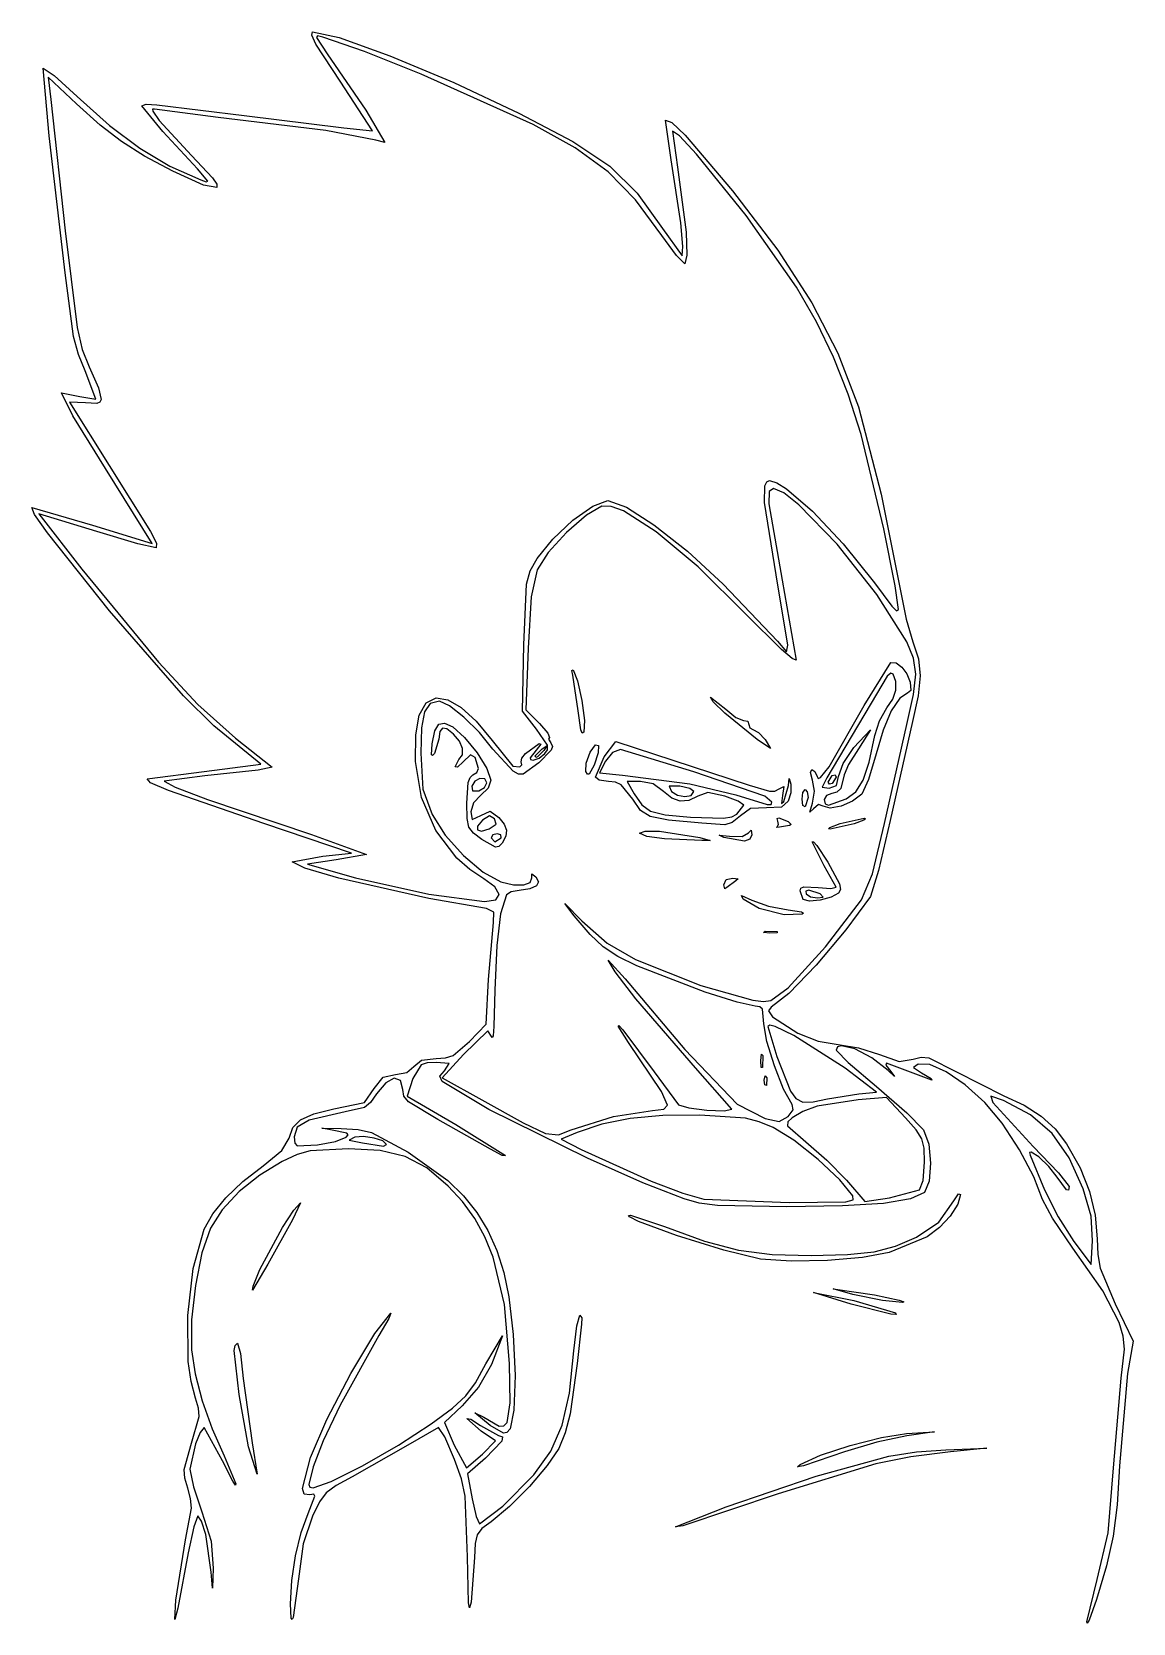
# Model space of a CAD drawing. Extents: x 3 to 76, y 7 to 112.
import ezdxf

# ---------------------------------------------------------------- set-up
doc = ezdxf.new("R2010")
doc.units = 0

msp = doc.modelspace()

# ---------------------------------------------------------------- linework, layer by layer
at = {"layer": 'Image'}
for p, q in [((21.788439, 112.183246), (21.841099, 112.40222)), ((21.841099, 112.40222), (23.589109, 112.032336)), ((22.061381, 111.592611), (21.788439, 112.183246)), ((23.669768, 109.143652), (22.061381, 111.592611)), ((22.171665, 112.137163), (22.092914, 112.038331)), ((22.092914, 112.038331), (22.808526, 110.959388)), ((22.509258, 112.060722), (22.171665, 112.137163)), ((25.273577, 111.098761), (22.509258, 112.060722)), ((23.589109, 112.032336), (26.943363, 110.816266)), ((22.808526, 110.959388), (25.352597, 107.243752)), ((29.003196, 109.610672), (25.273577, 111.098761)), ((26.943363, 110.816266), (31.147881, 109.052077)), ((4.487795, 105.543624), (4.093099, 110.014889)), ((4.093099, 110.014889), (4.803128, 109.517486)), ((6.277173, 107.653885), (4.41519, 109.405465)), ((4.41519, 109.405465), (4.577846, 107.950259)), ((4.803128, 109.517486), (6.326216, 108.137601)), ((25.798097, 105.878946), (23.669768, 109.143652)), ((36.380163, 106.294212), (29.003196, 109.610672)), ((6.326216, 108.137601), (8.458112, 106.228699)), ((31.147881, 109.052077), (35.446685, 107.037836)), ((4.577846, 107.950259), (5.525903, 99.27321)), ((7.83181, 106.25841), (6.277173, 107.653885)), ((10.588493, 107.521055), (10.876294, 107.638508)), ((11.970841, 105.833595), (10.588493, 107.521055)), ((10.876294, 107.638508), (11.575506, 107.594753)), ((11.42656, 107.297406), (11.294286, 107.298539)), ((11.294286, 107.298539), (11.306377, 107.166632)), ((11.306377, 107.166632), (11.725087, 106.551729)), ((15.610397, 106.763534), (11.42656, 107.297406)), ((11.575506, 107.594753), (17.325044, 106.892414)), ((25.352597, 107.243752), (26.607493, 105.100845)), ((35.446685, 107.037836), (38.994415, 105.164145)), ((9.246905, 105.167422), (7.83181, 106.25841)), ((8.458112, 106.228699), (10.455903, 104.723849)), ((11.725087, 106.551729), (13.870661, 104.25374)), ((22.722089, 105.888656), (15.610397, 106.763534)), ((17.325044, 106.892414), (23.894006, 106.067549)), ((23.894006, 106.067549), (25.798097, 105.878946)), ((39.152848, 104.760303), (36.380163, 106.294212)), ((45.475399, 103.95691), (45.111605, 106.583452)), ((45.111605, 106.583452), (45.525392, 106.426365)), ((45.525392, 106.426365), (46.399478, 105.594173)), ((5.524765, 96.506538), (4.487795, 105.543624)), ((10.764832, 104.211797), (9.246905, 105.167422)), ((14.252508, 103.378348), (11.970841, 105.833595)), ((26.01794, 105.252482), (22.722089, 105.888656)), ((26.607493, 105.100845), (26.01794, 105.252482)), ((38.994415, 105.164145), (41.425473, 103.53451)), ((46.028826, 105.538629), (45.561754, 105.861735)), ((45.561754, 105.861735), (45.88396, 103.481094)), ((47.144367, 104.332612), (46.028826, 105.538629)), ((46.399478, 105.594173), (49.510065, 101.924056)), ((10.455903, 104.723849), (12.427209, 103.550434)), ((12.627965, 103.222408), (10.764832, 104.211797)), ((13.870661, 104.25374), (15.25304, 102.778344)), ((41.316443, 103.181058), (39.152848, 104.760303)), ((46.121232, 99.809214), (45.475399, 103.95691)), ((50.422749, 100.299507), (47.144367, 104.332612)), ((12.427209, 103.550434), (14.479647, 102.635835)), ((14.660307, 102.286426), (12.627965, 103.222408)), ((14.928722, 102.559787), (14.252508, 103.378348)), ((43.132847, 101.330804), (41.316443, 103.181058)), ((41.425473, 103.53451), (43.231101, 101.753462)), ((45.88396, 103.481094), (46.465192, 99.185807)), ((14.479647, 102.635835), (14.835843, 102.515413)), ((15.525793, 102.130488), (14.660307, 102.286426)), ((14.835843, 102.515413), (14.928722, 102.559787)), ((15.25304, 102.778344), (15.529908, 102.352458)), ((15.529908, 102.352458), (15.525793, 102.130488)), ((49.510065, 101.924056), (52.497925, 98.003089)), ((44.863958, 98.983866), (43.132847, 101.330804)), ((43.231101, 101.753462), (44.90254, 99.425534)), ((46.256532, 98.250488), (46.121232, 99.809214)), ((53.741225, 95.555782), (50.422749, 100.299507)), ((5.525903, 99.27321), (6.315595, 92.901091)), ((45.825055, 97.65505), (44.863958, 98.983866)), ((44.90254, 99.425534), (46.198573, 97.631522)), ((46.465192, 99.185807), (46.519702, 97.684315)), ((46.378884, 97.102356), (45.825055, 97.65505)), ((46.198573, 97.631522), (46.256532, 98.250488)), ((46.519702, 97.684315), (46.378884, 97.102356)), ((52.497925, 98.003089), (54.751161, 94.543579)), ((6.090163, 92.32001), (5.524765, 96.506538)), ((55.050175, 93.277415), (53.741225, 95.555782)), ((54.751161, 94.543579), (56.463693, 91.213526)), ((6.315595, 92.901091), (6.660623, 91.453741)), ((56.172119, 90.955357), (55.050175, 93.277415)), ((6.410989, 91.130498), (6.090163, 92.32001)), ((6.660623, 91.453741), (7.124397, 90.313828)), ((6.859044, 90.050891), (6.410989, 91.130498)), ((7.124397, 90.313828), (7.737163, 88.920183)), ((57.141947, 88.510091), (56.172119, 90.955357)), ((56.463693, 91.213526), (57.829443, 87.680931)), ((7.562931, 88.172947), (6.859044, 90.050891)), ((6.048382, 87.0928), (5.301056, 88.590835)), ((5.301056, 88.590835), (6.497705, 88.366026)), ((6.497705, 88.366026), (7.562931, 88.172947)), ((7.737163, 88.920183), (7.911469, 88.166179)), ((7.911469, 88.166179), (7.82908, 87.979547)), ((57.994548, 85.8621), (57.141947, 88.510091)), ((6.879158, 87.943554), (5.820826, 87.983773)), ((5.820826, 87.983773), (8.428849, 83.813463)), ((8.197016, 83.613912), (6.048382, 87.0928)), ((7.63093, 87.893431), (6.879158, 87.943554)), ((7.82908, 87.979547), (7.63093, 87.893431)), ((57.829443, 87.680931), (59.328373, 81.925655)), ((59.48763, 79.639878), (57.994548, 85.8621)), ((11.275161, 78.656026), (8.197016, 83.613912)), ((8.428849, 83.813463), (11.168959, 79.461953)), ((51.632788, 81.358458), (51.659802, 82.463021)), ((51.659802, 82.463021), (51.772651, 82.728442)), ((51.772651, 82.728442), (51.950861, 82.814874)), ((51.941381, 82.0973), (51.919932, 81.279297)), ((52.217908, 82.285708), (51.941381, 82.0973)), ((51.950861, 82.814874), (52.43307, 82.672682)), ((52.903664, 82.00273), (52.217908, 82.285708)), ((52.43307, 82.672682), (53.089389, 82.267117)), ((53.894066, 81.225218), (52.903664, 82.00273)), ((53.089389, 82.267117), (54.795009, 80.79195)), ((59.328373, 81.925655), (60.600776, 75.538841)), ((3.521396, 80.574977), (3.336646, 81.036249)), ((3.336646, 81.036249), (7.342095, 79.882329)), ((38.991075, 80.197143), (40.306531, 81.125785)), ((40.904262, 81.1253), (39.885928, 80.536101)), ((40.306531, 81.125785), (41.305804, 81.491959)), ((41.512365, 81.106622), (40.904262, 81.1253)), ((41.305804, 81.491959), (42.525116, 81.069235)), ((42.325165, 80.809327), (41.512365, 81.106622)), ((44.489289, 79.435587), (42.325165, 80.809327)), ((42.525116, 81.069235), (44.343658, 79.905655)), ((52.391749, 76.597173), (51.632788, 81.358458)), ((51.919932, 81.279297), (52.784309, 76.23782)), ((56.415998, 78.615109), (53.894066, 81.225218)), ((54.795009, 80.79195), (56.809024, 78.641528)), ((4.378926, 79.360824), (3.521396, 80.574977)), ((7.617205, 79.451884), (3.8051, 80.620666)), ((3.8051, 80.620666), (6.631014, 76.973018)), ((7.342095, 79.882329), (11.275161, 78.656026)), ((37.669792, 78.960858), (38.991075, 80.197143)), ((39.885928, 80.536101), (38.585046, 79.393356)), ((44.343658, 79.905655), (46.544801, 78.158102)), ((8.456071, 74.215926), (4.378926, 79.360824)), ((10.317537, 78.632986), (7.617205, 79.451884)), ((11.168959, 79.461953), (11.552765, 78.678296)), ((36.65304, 77.671751), (37.669792, 78.960858)), ((38.585046, 79.393356), (37.3792, 78.068721)), ((47.245494, 77.117485), (44.489289, 79.435587)), ((60.249454, 75.87974), (59.48763, 79.639878)), ((11.530591, 78.382291), (10.317537, 78.632986)), ((11.552765, 78.678296), (11.530591, 78.382291)), ((36.190466, 76.852905), (36.65304, 77.671751)), ((37.3792, 78.068721), (36.645976, 76.933855)), ((46.544801, 78.158102), (48.911919, 75.983463)), ((59.038091, 75.312423), (56.415998, 78.615109)), ((56.809024, 78.641528), (58.872739, 76.068007)), ((6.631014, 76.973018), (11.691869, 70.841612)), ((35.941997, 75.979656), (36.190466, 76.852905)), ((36.645976, 76.933855), (36.259606, 75.145229)), ((50.44264, 73.968425), (47.245494, 77.117485)), ((53.177233, 71.966971), (52.391749, 76.597173)), ((35.760424, 71.988109), (35.941997, 75.979656)), ((48.911919, 75.983463), (52.481959, 72.231554)), ((52.784309, 76.23782), (53.710349, 70.965876)), ((58.872739, 76.068007), (60.017162, 74.530367)), ((60.451015, 74.32209), (60.249454, 75.87974)), ((36.259606, 75.145229), (36.047246, 71.754659)), ((61.014734, 72.174203), (59.038091, 75.312423)), ((60.017162, 74.530367), (60.318212, 74.232773)), ((60.600776, 75.538841), (60.97054, 73.679794)), ((13.330133, 68.618884), (8.456071, 74.215926)), ((52.750459, 71.674647), (50.44264, 73.968425)), ((60.318212, 74.232773), (60.451015, 74.32209)), ((60.97054, 73.679794), (61.414916, 72.182506)), ((35.66985, 67.601351), (35.760424, 71.988109)), ((36.047246, 71.754659), (35.906379, 67.705894)), ((52.481959, 72.231554), (53.079964, 71.524433)), ((53.452506, 71.072875), (52.750459, 71.674647)), ((53.079964, 71.524433), (53.177233, 71.966971)), ((61.460273, 71.111697), (61.014734, 72.174203)), ((61.414916, 72.182506), (61.769843, 71.059661)), ((11.691869, 70.841612), (14.278548, 68.05722)), ((38.92607, 70.302413), (39.013025, 70.328244)), ((39.002971, 69.982598), (38.92607, 70.302413)), ((39.013025, 70.328244), (39.312054, 69.607795)), ((53.710349, 70.965876), (53.452506, 71.072875)), ((58.197391, 67.979507), (59.94874, 70.827341)), ((59.94874, 70.827341), (60.30656, 70.793655)), ((60.30656, 70.793655), (60.682242, 70.519538)), ((60.682242, 70.519538), (61.010056, 70.072382)), ((61.607232, 70.058674), (61.460273, 71.111697)), ((61.769843, 71.059661), (61.8833, 69.934855)), ((39.350332, 67.640684), (39.002971, 69.982598)), ((39.312054, 69.607795), (39.595954, 68.312516)), ((59.721983, 69.918741), (59.000959, 68.737704)), ((59.950072, 70.115239), (59.721983, 69.918741)), ((60.099481, 70.060619), (59.950072, 70.115239)), ((60.291367, 69.558024), (60.099481, 70.060619)), ((60.285161, 68.995313), (60.291367, 69.558024)), ((61.010056, 70.072382), (61.224271, 69.519578)), ((61.224271, 69.519578), (61.271007, 68.967848)), ((61.454913, 68.70068), (61.607232, 70.058674)), ((61.8833, 69.934855), (61.754076, 68.620975)), ((15.343231, 66.639673), (13.330133, 68.618884)), ((29.321856, 68.14959), (29.980119, 68.480373)), ((30.200771, 68.262809), (29.600524, 68.10657)), ((29.980119, 68.480373), (30.75993, 68.363075)), ((30.867347, 67.970923), (30.200771, 68.262809)), ((30.75993, 68.363075), (31.641634, 67.849928)), ((39.595954, 68.312516), (39.767309, 67.00035)), ((48.246217, 68.222324), (48.067355, 68.527392)), ((48.067355, 68.527392), (49.080329, 67.733453)), ((49.011303, 67.481001), (48.246217, 68.222324)), ((59.000959, 68.737704), (55.740846, 63.205376)), ((59.701654, 67.82009), (60.086659, 68.405122)), ((60.543615, 68.476733), (59.983042, 67.624361)), ((60.086659, 68.405122), (60.285161, 68.995313)), ((61.057568, 68.790168), (60.543615, 68.476733)), ((61.002616, 66.723259), (61.454913, 68.70068)), ((61.271007, 68.967848), (61.057568, 68.790168)), ((61.754076, 68.620975), (61.380962, 66.930906)), ((14.278548, 68.05722), (16.758875, 65.824796)), ((28.643457, 66.049472), (28.875552, 67.336969)), ((28.875552, 67.336969), (29.321856, 68.14959)), ((29.223975, 67.56117), (29.029975, 66.511583)), ((29.600524, 68.10657), (29.223975, 67.56117)), ((31.817067, 67.220788), (30.867347, 67.970923)), ((31.641634, 67.849928), (32.615162, 66.948607)), ((32.840109, 66.200687), (31.817067, 67.220788)), ((36.607923, 66.417866), (35.66985, 67.601351)), ((35.906379, 67.705894), (36.790486, 66.793728)), ((39.35034, 67.640684), (39.350332, 67.640684)), ((39.521999, 66.387028), (39.35034, 67.640684)), ((51.149479, 65.732882), (49.011303, 67.481001)), ((49.080329, 67.733453), (49.738948, 67.19222)), ((49.738948, 67.19222), (50.254308, 67.005849)), ((55.890431, 63.945173), (58.197391, 67.979507)), ((59.20766, 66.980998), (59.701654, 67.82009)), ((59.983042, 67.624361), (59.440562, 66.357388)), ((16.998679, 65.285107), (15.343231, 66.639673)), ((29.029975, 66.511583), (28.977382, 64.842785)), ((29.73407, 65.461851), (29.909084, 66.304292)), ((29.909084, 66.304292), (30.165943, 66.749324)), ((30.219532, 66.273446), (30.158411, 65.771318)), ((30.165943, 66.749324), (30.542962, 66.82864)), ((30.398055, 66.494444), (30.219532, 66.273446)), ((30.700908, 66.43666), (30.398055, 66.494444)), ((30.542962, 66.82864), (31.078456, 66.573933)), ((31.135019, 66.102444), (30.700908, 66.43666)), ((31.078456, 66.573933), (31.860726, 65.867989)), ((31.523946, 65.626404), (31.135019, 66.102444)), ((32.615162, 66.948607), (33.670444, 65.666792)), ((33.726649, 65.098902), (32.840109, 66.200687)), ((37.324861, 65.360922), (36.607923, 66.417866)), ((36.790486, 66.793728), (37.351262, 66.14951)), ((37.351262, 66.14951), (37.458, 65.881562)), ((39.621328, 66.169818), (39.521999, 66.387028)), ((39.728704, 66.229243), (39.621328, 66.169818)), ((39.767309, 67.00035), (39.728704, 66.229243)), ((50.254308, 67.005849), (50.526796, 66.955548)), ((50.526796, 66.955548), (50.601499, 66.741457)), ((50.601499, 66.741457), (50.651935, 66.505437)), ((50.651935, 66.505437), (50.866082, 66.402415)), ((50.866082, 66.402415), (51.2393, 66.20468)), ((51.2393, 66.20468), (51.672181, 65.740957)), ((57.52494, 65.210704), (58.61643, 66.371606)), ((58.61643, 66.371606), (57.83392, 65.11851)), ((58.895199, 66.013853), (59.20766, 66.980998)), ((59.440562, 66.357388), (58.980887, 64.80015)), ((59.537207, 60.193027), (61.002616, 66.723259)), ((61.380962, 66.930906), (59.913016, 60.404802)), ((16.758875, 65.824796), (19.176517, 63.917708)), ((18.42128, 64.10634), (16.998679, 65.285107)), ((28.62782, 64.294064), (28.643457, 66.049472)), ((29.68277, 64.739295), (29.73407, 65.461851)), ((30.158411, 65.771318), (29.871915, 64.82323)), ((31.721164, 65.144446), (31.523946, 65.626404)), ((31.712899, 64.722465), (31.721164, 65.144446)), ((31.860726, 65.867989), (32.68072, 64.853659)), ((33.670444, 65.666792), (35.043111, 63.980792)), ((35.053522, 63.65938), (33.726649, 65.098902)), ((35.866122, 64.815184), (36.777037, 65.487108)), ((36.512454, 64.658543), (36.975474, 65.121563)), ((36.881078, 65.44521), (36.573906, 65.042284)), ((36.777037, 65.487108), (36.881078, 65.44521)), ((36.975474, 65.121563), (37.306204, 65.352397)), ((37.306204, 65.352397), (37.07537, 65.021667)), ((37.160418, 64.808321), (37.335629, 65.071635)), ((37.335629, 65.071635), (37.324861, 65.360922)), ((37.458, 65.881562), (37.394896, 65.773284)), ((37.394896, 65.773284), (37.547325, 65.512956)), ((37.547325, 65.512956), (37.649786, 65.28987)), ((37.649786, 65.28987), (37.571406, 65.029645)), ((40.139032, 64.906137), (40.49357, 65.400989)), ((40.49357, 65.400989), (40.677653, 65.348404)), ((40.677653, 65.348404), (40.656925, 64.861787)), ((41.067106, 64.595144), (41.829302, 65.616979)), ((42.146117, 65.087813), (41.602046, 64.890505)), ((41.829302, 65.616979), (50.626954, 62.723404)), ((46.967962, 63.616414), (42.146117, 65.087813)), ((52.026976, 65.157494), (51.149479, 65.732888)), ((51.149479, 65.732888), (51.149479, 65.732882)), ((51.672181, 65.740957), (52.026976, 65.157494)), ((56.816412, 64.149068), (57.52494, 65.210704)), ((57.83392, 65.11851), (57.163989, 64.08664)), ((58.53602, 64.251436), (58.895199, 66.013853)), ((14.689571, 63.637821), (18.42128, 64.10634)), ((29.029372, 61.910429), (28.62782, 64.294064)), ((28.977382, 64.842785), (29.106885, 62.476066)), ((29.745657, 64.688001), (29.68277, 64.739295)), ((29.871915, 64.82323), (29.745657, 64.688001)), ((31.229597, 63.94772), (31.485377, 64.426355)), ((31.777146, 64.279933), (31.39407, 63.915323)), ((31.485377, 64.426355), (31.712899, 64.722465)), ((32.259382, 64.730998), (31.777146, 64.279933)), ((32.558041, 64.544516), (32.259382, 64.730998)), ((32.786567, 63.82872), (32.558041, 64.544516)), ((32.68072, 64.853659), (33.328839, 63.822914)), ((35.503992, 63.936484), (35.63006, 64.076596)), ((35.596968, 64.276985), (35.62383, 64.501174)), ((35.63006, 64.076596), (35.596968, 64.276985)), ((35.62383, 64.501174), (35.866122, 64.815184)), ((36.754963, 64.204259), (35.73017, 63.462365)), ((36.573906, 65.042284), (36.189109, 64.524232)), ((36.189109, 64.524232), (36.213092, 64.414872)), ((36.213092, 64.414872), (36.374368, 64.382257)), ((36.374368, 64.382257), (36.770465, 64.507414)), ((36.551804, 64.561435), (36.512454, 64.658543)), ((36.512454, 64.658543), (36.512454, 64.658543)), ((36.664296, 64.593171), (36.551804, 64.561435)), ((37.07537, 65.021667), (36.664296, 64.593171)), ((37.571406, 65.029645), (36.754963, 64.204259)), ((36.770465, 64.507414), (37.160418, 64.808321)), ((39.860442, 63.621949), (39.872464, 64.181114)), ((39.872464, 64.181114), (40.139032, 64.906137)), ((40.39703, 64.054545), (40.07067, 63.452883)), ((40.656925, 64.861787), (40.39703, 64.054545)), ((40.481199, 63.265855), (41.067106, 64.595144)), ((41.152316, 64.312744), (40.751513, 63.537677)), ((41.602046, 64.890505), (41.152316, 64.312744)), ((56.515043, 63.292477), (56.816412, 64.149068)), ((57.163989, 64.08664), (56.885345, 63.420361)), ((58.142362, 63.054366), (58.53602, 64.251436)), ((58.980887, 64.80015), (58.485736, 63.106894)), ((10.927436, 63.138876), (14.689571, 63.637821)), ((11.157213, 62.886742), (10.927436, 63.138876)), ((14.744802, 63.351707), (12.052218, 62.993303)), ((12.052218, 62.993303), (12.783768, 62.590364)), ((18.253352, 63.727182), (14.744802, 63.351707)), ((19.176517, 63.917708), (18.253352, 63.727182)), ((31.39407, 63.915323), (31.229597, 63.94772)), ((32.101826, 62.907879), (32.224357, 63.244824)), ((32.224357, 63.244824), (32.411417, 63.404634)), ((32.534833, 63.002099), (32.332905, 62.658123)), ((32.411417, 63.404634), (32.673984, 63.576576)), ((32.875152, 63.179535), (32.534833, 63.002099)), ((32.673984, 63.576576), (32.786567, 63.82872)), ((33.195485, 63.154014), (32.875152, 63.179535)), ((33.337458, 62.889118), (33.195485, 63.154014)), ((33.328839, 63.822914), (33.595482, 63.067724)), ((33.595482, 63.067724), (33.40801, 62.541031)), ((35.043111, 63.980792), (35.503992, 63.936484)), ((35.413136, 63.464263), (35.053522, 63.65938)), ((35.73017, 63.462365), (35.413136, 63.464263)), ((39.959716, 63.44807), (39.860442, 63.621949)), ((39.860442, 63.621949), (39.860442, 63.621949)), ((40.07067, 63.452883), (39.959716, 63.44807)), ((40.733793, 63.05758), (40.481199, 63.265855)), ((41.341094, 62.970675), (40.733793, 63.05758)), ((40.751513, 63.537677), (42.27, 63.38933)), ((41.810483, 62.927034), (41.341094, 62.970675)), ((42.27, 63.38933), (46.716214, 62.829655)), ((43.462825, 62.97116), (42.567947, 62.97116)), ((42.567947, 62.97116), (43.045924, 62.157069)), ((44.291153, 62.81019), (43.462825, 62.97116)), ((51.659831, 61.998058), (46.967962, 63.616414)), ((53.213163, 62.706566), (53.264683, 63.172685)), ((53.264683, 63.172685), (53.366119, 62.786359)), ((54.663665, 63.560965), (54.75583, 63.764898)), ((54.785596, 63.05894), (54.663665, 63.560965)), ((54.75583, 63.764898), (54.952741, 63.628886)), ((54.921408, 62.326098), (54.785596, 63.05894)), ((54.952741, 63.628886), (55.091062, 63.301878)), ((55.091062, 63.301878), (55.171284, 63.177493)), ((55.171284, 63.177493), (55.327116, 63.237018)), ((55.327116, 63.237018), (55.890431, 63.945173)), ((55.740846, 63.205376), (55.424225, 62.609241)), ((55.827013, 62.93992), (56.091596, 63.368023)), ((56.091596, 63.368023), (56.278458, 63.405789)), ((56.356179, 63.266961), (56.091596, 62.838857)), ((56.278458, 63.405789), (56.356179, 63.266961)), ((56.366982, 62.719423), (56.515043, 63.292477)), ((56.885345, 63.420361), (56.662606, 62.514184)), ((57.655478, 62.291908), (58.142362, 63.054366)), ((58.485736, 63.106894), (58.034712, 62.13181)), ((12.339363, 62.379348), (11.157213, 62.886742)), ((18.61857, 60.193729), (12.339363, 62.379348)), ((12.783768, 62.590364), (14.905764, 61.778231)), ((29.959104, 59.750553), (29.029372, 61.910429)), ((29.106885, 62.476066), (29.71669, 60.798452)), ((32.014543, 61.533786), (32.101826, 62.907879)), ((32.332905, 62.658123), (32.38697, 62.347068)), ((32.38697, 62.347068), (32.792885, 62.36129)), ((32.940584, 62.06944), (32.454758, 61.575482)), ((32.792885, 62.36129), (33.17749, 62.575084)), ((33.40801, 62.541031), (32.940584, 62.06944)), ((33.17749, 62.575084), (33.337458, 62.889118)), ((33.337458, 62.889118), (33.337458, 62.889118)), ((42.17933, 62.756827), (41.810483, 62.927034)), ((42.941895, 61.79743), (42.17933, 62.756827)), ((43.045924, 62.157069), (43.538372, 61.424268)), ((44.97911, 62.309702), (44.291153, 62.81019)), ((45.514193, 61.875154), (44.97911, 62.309702)), ((46.054222, 62.660865), (45.353285, 62.66245)), ((45.353285, 62.66245), (45.501905, 62.31737)), ((45.501905, 62.31737), (45.889009, 62.061431)), ((45.889009, 62.061431), (46.37379, 61.97425)), ((46.696387, 62.521989), (46.054222, 62.660865)), ((46.37379, 61.97425), (46.788022, 62.056711)), ((47.235339, 62.009683), (46.650188, 61.724098)), ((46.963483, 62.309691), (46.696387, 62.521989)), ((46.716214, 62.829655), (49.741604, 62.088455)), ((46.788022, 62.056711), (46.963483, 62.309697)), ((46.963483, 62.309697), (46.963483, 62.309691)), ((47.891451, 62.237623), (47.235339, 62.009683)), ((49.014001, 62.001667), (47.891451, 62.237623)), ((49.901594, 61.677422), (49.014001, 62.001667)), ((49.741604, 62.088455), (51.804905, 61.451536)), ((50.626954, 62.723404), (51.959671, 62.327144)), ((52.122851, 61.617376), (51.659831, 61.998058)), ((51.959671, 62.327144), (52.317557, 62.346419)), ((52.317557, 62.346419), (52.58907, 62.496858)), ((52.58907, 62.496858), (52.902823, 62.646475)), ((52.820159, 62.045108), (52.738842, 61.52194)), ((52.902823, 62.646475), (52.820159, 62.045108)), ((52.904511, 61.648234), (53.213163, 62.706566)), ((53.363069, 62.220904), (53.197225, 61.678209)), ((53.366119, 62.786359), (53.363069, 62.220904)), ((54.107224, 61.805791), (54.165514, 62.255101)), ((54.165514, 62.255101), (54.305661, 62.441983)), ((54.305661, 62.441983), (54.445807, 62.291128)), ((54.504098, 61.928433), (54.305661, 61.29224)), ((54.445807, 62.291128), (54.504098, 61.928433)), ((54.782685, 61.537588), (54.921408, 62.326098)), ((55.424225, 62.609241), (55.886179, 62.543919)), ((55.709558, 62.060818), (55.56243, 61.780525)), ((56.063288, 62.1774), (55.709558, 62.060818)), ((55.904734, 62.801092), (55.827013, 62.93992)), ((55.827013, 62.93992), (55.827013, 62.93992)), ((55.886179, 62.543919), (56.366982, 62.719423)), ((56.091596, 62.838857), (55.904734, 62.801092)), ((56.40356, 62.264852), (56.063288, 62.1774)), ((56.662606, 62.514184), (56.40356, 62.264852)), ((57.016618, 61.833326), (57.655478, 62.291908)), ((58.034712, 62.13181), (57.437158, 61.680063)), ((14.905764, 61.778231), (21.761952, 59.489067)), ((32.032401, 60.540342), (32.014543, 61.533786)), ((32.454758, 61.575482), (32.279126, 60.974577)), ((32.279126, 60.974577), (32.367448, 60.46183)), ((32.9222, 60.734478), (33.550997, 61.011037)), ((33.550997, 61.011037), (34.112824, 60.608285)), ((43.457534, 61.066873), (42.941895, 61.79743)), ((44.100744, 60.661683), (43.457534, 61.066873)), ((43.538372, 61.424268), (44.119948, 61.007689)), ((44.119948, 61.007689), (45.088419, 60.784418)), ((46.073846, 61.679604), (45.514193, 61.875154)), ((46.650188, 61.724098), (46.073846, 61.679604)), ((49.80775, 60.817732), (50.27077, 61.416663)), ((50.27077, 61.416652), (49.901594, 61.677422)), ((50.70731, 61.202716), (50.037072, 60.700826)), ((50.27077, 61.416663), (50.27077, 61.416652)), ((51.754541, 61.246319), (50.70731, 61.202716)), ((52.744558, 61.272454), (51.754541, 61.246319)), ((51.804905, 61.451536), (52.078035, 61.454688)), ((52.078035, 61.454688), (52.122851, 61.617376)), ((52.122851, 61.617376), (52.122851, 61.617376)), ((52.738842, 61.52194), (52.904511, 61.648234)), ((53.197225, 61.678209), (52.744558, 61.272454)), ((54.165514, 61.392506), (54.107224, 61.805791)), ((54.107224, 61.805791), (54.107224, 61.805791)), ((54.305661, 61.29224), (54.165514, 61.392506)), ((54.622939, 60.950279), (54.782685, 61.537588)), ((54.860899, 61.176006), (54.622939, 60.950279)), ((54.782685, 61.537588), (54.782685, 61.537588)), ((55.195147, 61.457953), (54.860899, 61.176006)), ((55.494361, 61.345887), (55.195147, 61.457953)), ((55.960297, 61.223158), (55.494361, 61.345887)), ((55.56243, 61.780525), (55.626566, 61.495467)), ((55.626566, 61.495467), (55.854642, 61.407953)), ((55.854642, 61.407953), (57.016618, 61.833326)), ((56.676791, 61.355864), (55.960297, 61.223158)), ((57.437158, 61.680063), (56.676791, 61.355864)), ((57.016618, 61.833326), (57.016618, 61.833326)), ((24.404865, 58.246927), (18.61857, 60.193729)), ((29.71669, 60.798452), (30.587064, 59.440632)), ((32.144848, 59.952313), (32.032401, 60.540342)), ((32.440188, 59.556691), (32.144848, 59.952313)), ((32.367448, 60.46183), (32.9222, 60.734478)), ((32.72162, 60.03853), (32.711712, 59.779584)), ((33.041178, 60.428924), (32.72162, 60.03853)), ((32.975525, 59.699992), (33.477131, 59.847657)), ((33.491931, 60.719242), (33.041178, 60.428924)), ((33.477131, 59.847657), (33.931722, 60.157334)), ((33.826619, 60.505812), (33.491931, 60.719242)), ((33.931722, 60.157334), (33.826619, 60.505812)), ((33.826619, 60.505812), (33.826619, 60.505812)), ((34.112824, 60.608285), (34.478021, 60.168022)), ((34.478021, 60.168022), (34.632539, 59.765516)), ((45.302218, 60.434129), (44.100744, 60.661683)), ((45.088419, 60.784418), (46.741548, 60.631539)), ((47.492649, 60.236477), (45.302218, 60.434129)), ((46.741548, 60.631539), (48.922037, 60.549028)), ((49.01575, 60.105212), (47.492649, 60.236477)), ((47.492649, 60.236477), (47.492649, 60.236477)), ((48.922037, 60.549028), (49.46638, 60.635813)), ((49.507481, 60.261828), (49.01575, 60.105212)), ((49.46638, 60.635813), (49.80775, 60.817732)), ((50.037072, 60.700826), (49.507481, 60.261828)), ((52.417425, 59.941767), (52.455228, 59.994408)), ((52.607511, 59.971812), (52.417425, 59.941767)), ((52.455228, 59.994408), (52.552607, 60.144255)), ((52.455228, 59.994408), (52.455228, 59.994408)), ((52.458227, 60.523194), (52.58144, 60.576968)), ((52.505758, 60.347917), (52.458227, 60.523194)), ((52.552607, 60.144255), (52.505758, 60.347917)), ((52.58144, 60.576968), (53.181183, 60.325322)), ((53.268969, 60.064789), (52.607511, 59.971812)), ((53.181183, 60.325322), (53.376963, 60.140746)), ((53.376963, 60.140746), (53.268969, 60.064789)), ((55.847787, 59.862819), (55.935327, 59.942577)), ((55.959305, 59.834187), (55.847787, 59.862819)), ((55.935327, 59.942577), (56.620762, 60.206712)), ((57.53516, 60.185151), (55.959305, 59.834187)), ((56.620762, 60.206712), (58.20826, 60.558144)), ((56.620762, 60.206712), (56.620762, 60.206712)), ((58.179703, 60.431714), (57.53516, 60.185151)), ((58.295374, 60.517798), (58.179703, 60.431714)), ((58.20826, 60.558144), (58.295374, 60.517798)), ((58.745985, 56.891963), (59.537207, 60.193027)), ((59.913016, 60.404802), (59.143434, 57.100701)), ((21.761952, 59.489067), (25.399968, 58.168859)), ((31.350994, 57.927698), (29.959104, 59.750553)), ((30.587064, 59.440632), (31.782295, 58.102988)), ((33.006729, 59.140469), (32.440188, 59.556691)), ((32.711712, 59.779584), (32.975525, 59.699992)), ((33.898055, 58.637397), (33.006729, 59.140469)), ((33.006729, 59.140469), (33.006729, 59.140469)), ((33.72321, 59.453849), (33.602041, 59.266987)), ((33.602041, 59.266987), (33.851008, 59.002404)), ((34.014531, 59.53157), (33.72321, 59.453849)), ((33.851008, 59.002404), (34.263499, 59.266987)), ((34.257819, 59.453849), (34.014531, 59.53157)), ((34.329644, 58.916917), (34.122939, 58.687508)), ((34.263499, 59.266987), (34.257819, 59.453849)), ((34.263499, 59.266987), (34.263499, 59.266987)), ((34.581404, 59.361553), (34.329644, 58.916917)), ((34.632539, 59.765516), (34.581404, 59.361553)), ((43.391612, 59.570173), (43.759758, 59.705546)), ((43.873662, 59.345875), (43.391612, 59.570173)), ((43.759758, 59.705546), (44.704064, 59.689561)), ((45.045256, 59.198301), (43.873662, 59.345875)), ((44.704064, 59.689561), (47.360357, 59.274985)), ((47.492649, 59.080467), (45.045256, 59.198301)), ((45.045256, 59.198301), (45.045256, 59.198301)), ((47.360357, 59.274985), (48.04058, 59.091204)), ((48.04058, 59.091204), (47.492649, 59.080467)), ((48.947855, 59.287651), (48.642852, 59.440464)), ((48.642852, 59.440464), (49.317223, 59.374331)), ((50.300123, 59.035776), (48.947855, 59.287651)), ((48.947855, 59.287651), (48.947855, 59.287651)), ((49.317223, 59.374331), (50.149753, 59.350046)), ((50.149753, 59.350046), (50.569942, 59.578478)), ((50.668975, 59.166748), (50.300123, 59.035776)), ((50.569942, 59.578478), (50.744936, 59.753424)), ((50.795885, 59.465424), (50.668975, 59.166748)), ((50.744936, 59.753424), (50.795885, 59.465424)), ((54.769813, 58.984219), (54.851239, 58.99699)), ((55.56243, 57.414906), (54.769813, 58.984219)), ((54.851239, 58.99699), (55.073668, 58.751823)), ((20.502592, 57.675298), (22.515298, 58.060735)), ((23.403699, 57.802155), (21.500079, 57.522438)), ((22.515298, 58.060735), (24.404865, 58.246927)), ((25.399968, 58.168859), (23.403699, 57.802155)), ((32.199616, 57.178047), (31.350994, 57.927698)), ((31.782295, 58.102988), (33.079835, 57.003131)), ((34.122939, 58.687508), (33.898055, 58.637397)), ((55.073668, 58.751823), (55.805685, 57.661304)), ((21.320118, 57.262011), (20.502592, 57.675298)), ((23.569747, 56.594185), (21.320118, 57.262011)), ((21.500079, 57.522438), (24.67607, 56.613895)), ((33.139021, 56.555122), (32.199616, 57.178047)), ((33.079835, 57.003131), (34.257141, 56.358672)), ((36.295118, 56.627438), (36.294082, 56.874242)), ((36.294082, 56.874242), (36.546471, 56.687303)), ((36.546471, 56.687303), (36.730399, 56.368485)), ((56.355047, 56.009634), (55.56243, 57.414906)), ((55.805685, 57.661304), (56.56979, 56.232052)), ((58.023089, 55.16595), (58.745985, 56.891963)), ((59.143434, 57.100701), (58.608225, 55.398117)), ((29.501005, 55.26283), (23.569747, 56.594185)), ((24.67607, 56.613895), (29.501005, 55.547966)), ((33.851283, 56.017156), (33.139021, 56.555122)), ((34.131207, 55.514105), (33.851283, 56.017156)), ((34.257141, 56.358672), (35.082726, 56.165064)), ((34.926698, 55.702073), (34.614195, 55.505059)), ((35.454122, 55.780127), (34.926698, 55.702073)), ((35.082726, 56.165064), (35.755385, 56.152945)), ((36.168596, 55.901918), (35.454122, 55.780127)), ((35.755385, 56.152945), (36.188416, 56.310881)), ((36.599231, 56.102363), (36.168596, 55.901918)), ((36.188416, 56.310881), (36.295118, 56.627438)), ((36.730399, 56.368485), (36.599231, 56.102363)), ((48.951906, 56.158137), (49.096531, 56.501118)), ((49.007099, 55.897732), (48.951906, 56.158137)), ((48.951906, 56.158137), (48.951906, 56.158137)), ((49.150343, 55.986174), (49.007099, 55.897732)), ((49.096531, 56.501118), (49.543167, 56.600268)), ((49.741604, 56.428305), (49.150343, 55.986174)), ((49.543167, 56.600268), (49.891, 56.546904)), ((49.891, 56.546904), (49.741604, 56.428305)), ((53.974932, 55.769255), (54.028107, 55.949251)), ((54.173369, 55.186786), (53.974932, 55.769255)), ((54.028107, 55.949251), (54.215951, 56.038437)), ((54.215951, 56.038437), (55.165556, 55.973529)), ((54.561282, 55.815473), (54.355367, 55.752311)), ((54.355367, 55.752311), (54.371807, 55.562825)), ((55.297847, 55.562825), (54.561282, 55.815473)), ((55.165556, 55.973529), (56.0061, 55.910485)), ((56.0061, 55.910485), (56.355047, 56.009634)), ((56.514963, 55.620097), (56.022968, 55.341156)), ((56.631435, 55.862211), (56.514963, 55.620097)), ((56.56979, 56.232052), (56.631435, 55.862211)), ((29.501005, 55.547966), (33.169577, 55.059042)), ((33.301845, 54.59602), (29.501005, 55.26283)), ((33.169577, 55.059042), (33.915289, 55.169113)), ((33.788997, 54.359291), (33.301845, 54.59602)), ((33.915289, 55.169113), (34.131207, 55.514105)), ((34.131207, 55.514105), (34.131207, 55.514105)), ((34.614195, 55.505059), (34.222866, 54.23991)), ((39.093892, 54.107618), (38.477756, 54.92033)), ((38.477756, 54.92033), (39.591779, 53.786399)), ((50.225788, 55.22037), (50.122428, 55.466017)), ((50.122428, 55.466017), (50.799936, 55.150586)), ((51.26613, 54.596583), (50.225788, 55.22037)), ((50.799936, 55.150586), (51.881419, 54.75916)), ((52.9166, 54.180114), (51.26613, 54.596583)), ((51.881419, 54.75916), (53.181183, 54.511793)), ((54.602365, 55.078274), (54.173369, 55.186786)), ((54.173369, 55.186786), (54.173369, 55.186786)), ((54.371807, 55.562825), (54.65758, 55.377153)), ((55.302166, 55.14514), (54.602365, 55.078274)), ((54.65758, 55.377153), (55.115025, 55.302293)), ((55.115025, 55.302293), (55.504163, 55.355606)), ((55.504163, 55.355606), (55.297847, 55.562825)), ((55.297847, 55.562825), (55.297847, 55.562825)), ((56.022968, 55.341156), (55.302166, 55.14514)), ((55.65482, 52.064775), (58.023089, 55.16595)), ((58.608225, 55.398117), (56.984563, 53.186788)), ((33.441304, 49.926662), (33.768726, 53.684267)), ((33.768726, 53.684267), (33.788997, 54.359291)), ((34.222866, 54.23991), (33.990796, 52.162933)), ((40.12703, 52.891848), (39.093892, 54.107618)), ((39.591779, 53.786399), (41.249569, 52.304804)), ((54.107224, 54.228919), (52.9166, 54.180114)), ((52.9166, 54.180114), (52.9166, 54.180114)), ((53.181183, 54.511793), (54.064707, 54.368938)), ((54.064707, 54.368938), (54.204319, 54.294533)), ((54.204319, 54.294533), (54.107224, 54.228919)), ((41.003404, 52.062168), (40.12703, 52.891848)), ((51.567465, 53.011317), (51.664866, 53.100335)), ((51.99056, 52.968562), (51.567465, 53.011317)), ((51.664866, 53.100348), (52.458615, 53.090532)), ((51.664866, 53.100335), (51.664866, 53.100348)), ((52.455472, 53.000346), (51.99056, 52.968562)), ((52.458615, 53.090532), (52.455472, 53.000346)), ((56.984563, 53.186788), (55.029047, 50.869815)), ((33.990796, 52.162933), (33.861443, 49.212833)), ((41.955733, 51.432915), (41.003404, 52.062168)), ((41.249569, 52.304804), (43.135334, 51.233557)), ((43.216739, 50.818426), (41.955733, 51.432915)), ((53.183189, 49.378412), (55.65482, 52.064775)), ((41.778342, 50.413051), (41.324388, 51.202547)), ((41.324388, 51.202547), (42.443587, 49.967252)), ((43.149663, 48.640913), (41.778342, 50.413051)), ((43.135334, 51.233557), (47.423015, 49.522101)), ((47.72368, 49.092219), (43.216739, 50.818426)), ((55.029047, 50.869815), (53.227685, 48.990099)), ((33.272849, 46.963877), (33.441304, 49.926662)), ((42.443587, 49.967252), (46.378513, 45.305972)), ((47.423015, 49.522101), (50.859848, 48.548399)), ((52.051873, 48.54279), (53.183189, 49.378412)), ((33.861443, 49.212833), (33.786206, 46.826212)), ((47.070168, 44.095822), (43.149663, 48.640913)), ((49.822321, 48.422898), (47.72368, 49.092219)), ((51.021598, 48.154501), (49.822321, 48.422898)), ((50.859848, 48.548399), (51.55325, 48.472521)), ((51.55325, 48.472521), (52.051873, 48.54279)), ((53.227685, 48.990099), (52.066482, 48.090543)), ((51.321489, 48.115721), (51.021598, 48.154501)), ((51.494755, 47.954901), (51.321489, 48.115721)), ((51.593685, 47.000268), (51.494755, 47.954901)), ((52.066482, 48.090543), (51.895667, 47.854594)), ((51.895667, 47.854594), (52.166544, 47.455702)), ((52.166544, 47.455702), (53.826022, 46.371653)), ((33.384205, 46.537121), (31.798159, 44.974748)), ((32.191734, 45.8394), (33.272849, 46.963877)), ((33.684239, 46.103983), (33.384205, 46.537121)), ((33.735656, 46.206044), (33.684239, 46.103983)), ((33.786206, 46.826212), (33.735656, 46.206044)), ((41.993096, 46.830966), (42.016833, 46.880758)), ((42.671131, 45.773254), (41.993096, 46.830966)), ((42.016833, 46.880758), (42.284012, 46.607714)), ((42.284012, 46.607714), (44.349003, 43.829593)), ((51.793294, 45.824979), (51.593685, 47.000268)), ((51.983928, 46.899706), (51.858268, 46.827048)), ((51.858268, 46.827048), (52.435917, 44.84641)), ((52.334579, 46.809989), (51.983928, 46.899706)), ((53.552866, 46.229187), (52.334579, 46.809989)), ((56.951491, 44.062399), (53.552866, 46.229187)), ((53.826022, 46.371653), (55.16111, 45.858277)), ((31.101576, 44.909799), (32.191734, 45.8394)), ((44.843849, 42.543711), (42.671131, 45.773254)), ((46.378513, 45.305972), (49.835174, 41.697512)), ((52.280419, 44.223738), (51.793294, 45.824979)), ((55.16111, 45.858277), (56.488471, 45.640145)), ((56.450931, 45.469515), (56.356179, 45.25709)), ((56.356179, 45.25709), (57.134906, 44.448776)), ((56.711589, 45.545175), (56.450931, 45.469515)), ((56.488471, 45.640145), (57.832833, 45.422111)), ((57.589039, 45.342009), (56.711589, 45.545175)), ((58.70536, 44.759217), (57.589039, 45.342009)), ((57.832833, 45.422111), (59.207315, 44.965691)), ((28.048786, 43.787995), (28.513562, 44.185756)), ((29.008734, 44.28805), (28.441455, 43.389308)), ((28.513562, 44.185756), (29.020504, 44.598602)), ((29.387562, 44.422638), (29.008734, 44.28805)), ((29.020504, 44.598602), (29.977325, 44.714922)), ((29.979069, 44.450339), (29.387562, 44.422638)), ((29.977325, 44.714922), (30.6074, 44.752861)), ((30.840679, 44.380958), (29.979069, 44.450339)), ((31.798159, 44.974748), (30.391154, 43.442254)), ((30.544718, 43.90502), (30.840679, 44.380958)), ((30.6074, 44.752861), (31.101576, 44.909799)), ((49.477021, 41.369976), (47.070168, 44.095822)), ((51.412453, 44.117718), (51.380669, 44.58263)), ((51.380669, 44.58263), (51.380682, 44.58263)), ((51.380682, 44.58263), (51.423437, 45.005725)), ((51.502639, 44.114575), (51.412453, 44.117718)), ((51.423437, 45.005725), (51.512455, 44.908324)), ((51.512455, 44.908324), (51.502639, 44.114575)), ((52.887506, 42.678377), (52.280419, 44.223738)), ((52.435917, 44.84641), (53.341033, 42.544963)), ((57.134906, 44.448776), (59.007166, 42.858666)), ((59.777385, 43.908428), (58.70536, 44.759217)), ((59.207315, 44.965691), (60.505352, 44.50388)), ((59.678987, 44.40858), (59.626891, 44.270585)), ((59.626891, 44.270585), (59.948076, 43.842282)), ((61.243421, 43.803442), (59.678987, 44.40858)), ((60.505352, 44.50388), (61.438477, 44.654777)), ((61.438477, 44.654777), (61.947358, 44.797344)), ((61.754876, 44.341643), (61.445576, 44.115206)), ((61.445576, 44.115206), (61.978568, 43.760029)), ((62.516708, 44.308858), (61.754876, 44.341643)), ((61.947358, 44.797344), (62.452144, 44.747218)), ((62.452144, 44.747218), (64.275873, 43.828103)), ((63.593148, 43.824606), (62.516708, 44.308858)), ((25.894076, 42.730549), (26.502886, 43.478667)), ((26.673136, 43.099528), (26.053734, 42.36951)), ((26.502886, 43.478667), (27.311773, 43.65659)), ((27.228126, 43.401653), (26.673136, 43.099528)), ((27.62779, 43.260551), (27.228126, 43.401653)), ((27.311773, 43.65659), (28.048786, 43.787995)), ((27.781215, 42.660887), (27.62779, 43.260551)), ((28.441455, 43.389308), (28.070544, 42.222259)), ((30.229705, 43.535326), (30.544718, 43.90502)), ((30.381586, 43.185974), (30.229705, 43.535326)), ((33.453192, 41.344862), (30.381586, 43.185974)), ((30.391154, 43.442254), (32.988783, 41.987164)), ((44.349003, 43.829593), (45.952881, 41.649823)), ((51.614574, 43.281763), (51.667589, 43.556424)), ((51.614584, 43.281763), (51.614574, 43.281763)), ((51.646788, 42.970569), (51.614584, 43.281763)), ((51.667589, 43.556424), (51.774424, 43.441616)), ((51.774424, 43.441616), (51.753549, 42.934498)), ((59.002009, 42.49723), (56.951491, 44.062399)), ((60.191553, 43.520732), (59.777385, 43.908428)), ((59.948076, 43.842282), (60.191553, 43.520732)), ((62.65371, 43.279955), (61.243421, 43.803442)), ((61.978568, 43.760029), (62.605965, 43.392825)), ((62.605965, 43.392825), (62.65371, 43.279955)), ((64.85057, 42.965785), (63.593148, 43.824606)), ((64.275873, 43.828103), (67.40761, 42.245445)), ((25.258839, 41.804509), (25.894076, 42.730549)), ((26.053734, 42.36951), (25.649389, 41.815832)), ((27.854552, 42.233892), (27.781215, 42.660887)), ((28.169704, 41.843067), (27.854552, 42.233892)), ((28.070544, 42.222259), (31.277312, 40.363188)), ((32.988783, 41.987164), (35.72156, 40.468867)), ((45.243693, 41.635295), (44.843849, 42.543711)), ((51.753549, 42.934498), (51.646788, 42.970569)), ((53.446999, 41.670731), (52.887506, 42.678377)), ((53.341033, 42.544963), (53.690095, 42.070053)), ((53.690095, 42.070053), (54.164247, 41.840626)), ((54.838865, 41.841697), (55.789326, 42.058284)), ((57.811386, 41.981264), (55.089153, 41.556925)), ((55.789326, 42.058284), (57.838098, 42.372307)), ((55.789326, 42.058284), (55.789326, 42.058284)), ((59.663467, 42.134714), (57.811386, 41.981264)), ((57.838098, 42.372307), (59.002009, 42.49723)), ((59.007166, 42.858666), (61.013923, 41.136906)), ((60.920236, 40.790323), (59.663467, 42.134714)), ((66.155349, 41.809293), (64.85057, 42.965785)), ((67.387242, 41.932596), (66.550629, 42.22699)), ((66.550629, 42.22699), (66.673104, 41.807893)), ((67.40761, 42.245445), (68.749369, 41.630619)), ((21.051769, 40.670692), (21.918295, 41.061353)), ((23.982793, 41.203109), (21.612991, 40.65161)), ((21.918295, 41.061353), (23.246805, 41.399956)), ((23.246805, 41.399956), (25.258839, 41.804509)), ((25.261386, 41.488653), (23.982793, 41.203109)), ((25.649389, 41.815832), (25.261386, 41.488653)), ((30.096316, 40.681965), (28.169704, 41.843067)), ((39.953621, 38.129232), (33.453192, 41.344862)), ((41.669526, 40.892523), (44.251507, 41.271432)), ((44.927735, 40.943262), (42.784876, 40.748999)), ((44.251507, 41.271432), (44.994502, 41.364783)), ((47.360357, 40.963156), (44.927735, 40.943262)), ((44.994502, 41.364783), (45.243693, 41.635295)), ((45.952881, 41.649823), (46.637642, 41.454431)), ((46.637642, 41.454431), (47.834163, 41.312412)), ((50.373564, 40.773046), (47.360357, 40.963156)), ((47.834163, 41.312412), (48.971079, 41.269137)), ((48.971079, 41.269137), (49.477021, 41.369976)), ((49.835174, 41.697512), (51.67642, 40.752929)), ((53.196838, 40.892637), (53.522193, 41.320014)), ((53.522193, 41.320014), (53.446999, 41.670731)), ((54.147013, 41.224843), (53.457945, 40.805732)), ((55.089153, 41.556925), (54.147013, 41.224843)), ((54.164247, 41.840626), (54.838865, 41.841697)), ((61.013923, 41.136906), (62.116016, 40.012076)), ((67.290016, 40.443791), (66.155349, 41.809293)), ((66.673104, 41.807893), (69.333372, 38.910061)), ((69.17011, 40.987871), (67.387242, 41.932596)), ((68.749369, 41.630619), (69.86548, 40.913804)), ((70.587417, 39.760046), (69.17011, 40.987871)), ((20.28758, 39.459727), (20.542955, 40.159605)), ((20.542955, 40.159605), (21.051769, 40.670692)), ((20.833307, 40.184221), (20.637474, 39.538567)), ((21.612991, 40.65161), (20.833307, 40.184221)), ((23.128868, 39.986461), (22.457866, 40.108407)), ((22.457866, 40.108407), (23.732921, 40.093205)), ((24.09245, 39.792183), (23.128868, 39.986461)), ((23.732921, 40.093205), (24.84781, 40.024926)), ((24.84781, 40.024926), (25.72565, 39.823698)), ((33.575302, 38.728758), (30.096316, 40.681965)), ((31.277312, 40.363188), (34.55786, 38.316747)), ((35.72156, 40.468867), (37.197997, 39.772285)), ((38.042486, 39.687105), (38.879414, 40.003011)), ((38.879414, 40.003011), (41.669526, 40.892523)), ((40.908536, 40.377093), (39.275468, 39.824269)), ((42.784876, 40.748999), (40.908536, 40.377093)), ((41.669526, 40.892523), (41.669526, 40.892523)), ((51.283972, 40.544271), (50.373564, 40.773046)), ((52.203631, 40.158803), (51.283972, 40.544271)), ((51.67642, 40.752929), (52.59889, 40.566123)), ((53.555102, 39.315877), (52.203631, 40.158803)), ((52.59889, 40.566123), (53.196838, 40.892637)), ((53.159335, 40.524261), (53.154221, 40.26327)), ((53.154221, 40.26327), (54.357186, 39.213683)), ((53.457945, 40.805732), (53.159335, 40.524261)), ((61.625556, 40.002524), (60.920236, 40.790323)), ((62.001021, 39.414839), (61.625556, 40.002524)), ((62.116016, 40.012076), (62.449614, 39.066693)), ((68.437727, 38.691171), (67.290016, 40.443791)), ((69.86548, 40.913804), (70.785578, 40.07232)), ((70.785578, 40.07232), (71.539298, 39.083487)), ((19.804047, 38.642417), (20.28758, 39.459727)), ((20.637474, 39.538567), (20.66161, 39.134227)), ((20.66161, 39.134227), (20.828615, 38.945411)), ((20.828615, 38.945411), (22.158826, 39.0214)), ((22.158826, 39.0214), (23.343358, 39.244032)), ((23.343358, 39.244032), (24.054909, 39.514906)), ((24.054909, 39.514906), (24.18189, 39.67254)), ((24.18189, 39.67254), (24.09245, 39.792183)), ((24.616546, 39.518737), (24.255809, 39.324475)), ((24.255809, 39.324475), (25.135385, 39.146929)), ((25.205995, 39.565386), (24.616546, 39.518737)), ((25.135385, 39.146929), (26.524446, 38.933834)), ((25.901122, 39.465929), (25.205995, 39.565386)), ((25.72565, 39.823698), (28.143876, 38.538081)), ((26.480546, 39.271426), (25.901122, 39.465929)), ((26.722883, 39.032936), (26.480546, 39.271426)), ((26.524446, 38.933834), (26.722883, 39.032936)), ((26.722883, 39.032936), (26.722883, 39.032936)), ((37.197997, 39.772285), (38.042486, 39.687105)), ((39.275468, 39.824269), (38.232244, 39.381775)), ((38.232244, 39.381775), (39.555159, 38.702033)), ((55.159018, 38.0442), (53.555102, 39.315877)), ((54.357186, 39.213683), (55.742251, 38.000513)), ((62.150285, 38.78719), (62.001021, 39.414839)), ((62.449614, 39.066693), (62.572506, 37.81401)), ((69.333372, 38.910061), (71.00621, 37.164106)), ((71.717802, 38.161894), (70.587417, 39.760046)), ((71.539298, 39.083487), (72.427806, 37.496467)), ((19.832325, 37.908625), (18.35728, 37.025107)), ((18.579797, 37.633996), (19.804047, 38.642417)), ((20.835581, 38.371827), (19.832325, 37.908625)), ((21.685901, 38.626288), (20.835581, 38.371827)), ((24.197945, 38.755261), (21.685901, 38.626288)), ((26.296334, 38.642272), (24.197945, 38.755261)), ((27.945563, 38.250242), (26.296334, 38.642272)), ((29.364724, 37.497426), (27.945563, 38.250242)), ((28.143876, 38.538081), (30.761927, 36.670044)), ((34.34403, 38.316755), (33.575302, 38.728758)), ((34.55786, 38.316747), (34.34403, 38.316755)), ((39.555159, 38.702033), (44.158153, 36.621832)), ((43.606951, 36.514648), (39.953621, 38.129232)), ((56.596726, 36.703363), (55.159018, 38.0442)), ((55.742251, 38.000513), (57.024098, 36.678446)), ((62.085456, 36.671688), (62.177005, 37.879497)), ((62.177005, 37.879497), (62.150285, 38.78719)), ((62.572506, 37.81401), (62.480081, 36.623748)), ((69.391751, 36.900007), (68.437727, 38.691171)), ((69.20232, 38.534015), (69.097191, 38.51083)), ((69.097191, 38.51083), (69.131511, 38.331709)), ((69.131511, 38.331709), (70.084314, 36.057256)), ((69.699758, 38.218568), (69.20232, 38.534015)), ((70.361486, 37.597351), (69.699758, 38.218568)), ((72.639903, 36.106188), (71.717802, 38.161894)), ((18.35728, 37.025107), (17.00393, 35.930366)), ((17.251096, 36.602463), (18.579797, 37.633996)), ((30.772908, 36.30208), (29.364724, 37.497426)), ((69.945358, 35.418872), (69.391751, 36.900007)), ((70.925164, 36.882347), (70.361486, 37.597351)), ((71.531133, 36.043735), (70.925164, 36.882347)), ((71.00621, 37.164106), (71.701993, 36.27043)), ((72.427806, 37.496467), (73.056641, 35.933665)), ((17.00393, 35.930366), (15.883482, 34.727678)), ((16.130069, 35.529071), (17.251096, 36.602463)), ((30.761927, 36.670044), (31.79897, 35.652684)), ((31.722393, 35.270048), (30.772908, 36.30208)), ((46.328589, 35.445569), (43.606951, 36.514648)), ((44.158153, 36.621832), (46.251403, 35.830762)), ((46.251403, 35.830762), (47.62494, 35.440486)), ((57.449574, 35.652954), (56.596726, 36.703363)), ((57.024098, 36.678446), (58.23244, 35.278829)), ((59.873993, 35.525089), (61.846276, 36.042203)), ((62.167729, 35.865629), (61.256164, 35.451157)), ((61.846276, 36.042203), (62.085456, 36.671688)), ((61.846276, 36.042203), (61.846276, 36.042203)), ((62.480081, 36.623748), (62.167729, 35.865629)), ((64.117668, 35.322226), (64.416979, 35.775403)), ((64.547658, 35.750329), (64.365463, 35.097771)), ((64.416979, 35.775403), (64.547658, 35.750329)), ((70.084314, 36.057256), (70.980668, 34.263906)), ((71.662196, 36.030816), (71.531133, 36.043735)), ((71.701993, 36.27043), (71.662196, 36.030816)), ((73.15224, 34.310646), (72.639903, 36.106188)), ((72.639903, 36.106188), (72.639903, 36.106188)), ((73.056641, 35.933665), (73.430498, 34.380487)), ((15.883482, 34.727678), (15.107145, 33.520323)), ((15.262671, 34.463261), (16.130069, 35.529071)), ((19.859726, 33.556553), (20.613832, 34.714859)), ((21.046058, 35.189934), (20.507434, 34.065456)), ((20.613832, 34.714859), (21.046058, 35.189934)), ((32.529652, 34.160988), (31.722393, 35.270048)), ((31.79897, 35.652684), (32.671972, 34.554903)), ((47.314867, 35.175371), (46.328589, 35.445569)), ((48.526094, 35.017861), (47.314867, 35.175371)), ((47.62494, 35.440486), (53.256637, 35.225285)), ((53.10669, 34.927349), (48.526094, 35.017861)), ((56.758858, 34.985456), (53.10669, 34.927349)), ((53.256637, 35.225285), (56.997758, 35.264331)), ((59.464278, 35.158913), (56.758858, 34.985456)), ((56.997758, 35.264331), (57.476444, 35.398793)), ((57.476444, 35.398793), (57.449574, 35.652954)), ((57.449574, 35.652954), (57.449574, 35.652954)), ((58.23244, 35.278829), (59.873993, 35.525089)), ((61.256164, 35.451157), (59.464278, 35.158913)), ((63.129788, 33.924526), (64.117668, 35.322226)), ((64.365463, 35.097771), (63.86317, 34.319247)), ((70.605291, 34.188349), (69.945358, 35.418872)), ((14.69486, 33.454473), (15.262671, 34.463261)), ((20.507434, 34.065456), (18.901613, 31.155043)), ((33.202631, 32.951999), (32.529652, 34.160988)), ((32.671972, 34.554903), (33.393891, 33.358057)), ((42.66997, 34.349225), (42.789413, 34.385001)), ((42.734178, 34.261605), (42.66997, 34.349225)), ((43.331071, 33.958668), (42.734178, 34.261605)), ((42.789413, 34.385001), (45.038369, 33.633194)), ((45.821433, 33.03689), (43.331071, 33.958668)), ((45.038369, 33.633194), (47.680959, 32.66756)), ((61.643407, 32.939198), (63.129788, 33.924526)), ((63.86317, 34.319247), (63.154311, 33.558994)), ((71.961771, 32.208764), (70.605291, 34.188349)), ((70.980668, 34.263906), (72.018543, 32.635486)), ((73.238231, 32.684415), (73.15224, 34.310646)), ((73.430498, 34.380487), (73.554074, 32.822345)), ((13.965847, 30.858494), (14.69486, 33.454473)), ((15.107145, 33.520323), (14.550478, 31.889653)), ((18.362894, 30.791752), (19.859726, 33.556553)), ((33.749277, 31.620181), (33.202631, 32.951999)), ((33.393891, 33.358057), (33.977687, 32.043499)), ((48.940877, 32.065101), (45.821433, 33.03689)), ((47.680959, 32.66756), (49.917594, 32.076635)), ((62.352416, 32.961251), (59.836459, 31.911962)), ((60.272817, 32.339163), (61.643407, 32.939198)), ((63.154311, 33.558994), (62.352416, 32.961251)), ((72.018543, 32.635486), (73.157199, 31.124513)), ((73.157199, 31.124513), (73.238231, 32.684415)), ((73.554074, 32.822345), (73.591678, 31.780287)), ((14.550478, 31.889653), (14.113757, 29.737115)), ((34.495358, 28.496458), (33.749277, 31.620181)), ((33.977687, 32.043499), (34.436319, 30.592586)), ((51.369779, 31.488733), (48.940877, 32.065101)), ((49.917594, 32.076635), (52.130145, 31.784638)), ((53.389007, 31.350651), (51.369779, 31.488733)), ((51.369779, 31.488733), (51.369779, 31.488733)), ((52.130145, 31.784638), (54.700487, 31.715787)), ((54.700487, 31.715787), (57.094897, 31.779186)), ((58.086733, 31.585479), (55.782787, 31.390638)), ((57.094897, 31.779186), (58.854494, 31.969735)), ((59.836459, 31.911962), (58.086733, 31.585479)), ((58.854494, 31.969735), (60.272817, 32.339163)), ((73.928452, 29.383842), (71.961771, 32.208764)), ((73.591678, 31.780287), (73.753271, 30.894291)), ((13.607959, 27.769594), (13.965847, 30.858494)), ((18.901613, 31.155043), (17.890491, 29.424832)), ((17.92116, 29.707601), (18.362894, 30.791752)), ((18.362894, 30.791752), (18.362894, 30.791752)), ((34.436319, 30.592586), (34.782748, 28.986672)), ((55.782787, 31.390638), (53.389007, 31.350651)), ((73.753271, 30.894291), (74.74112, 28.532796)), ((14.113757, 29.737115), (13.860707, 27.47093)), ((17.890491, 29.424832), (17.92116, 29.707601)), ((57.459673, 29.141249), (56.154543, 29.520251)), ((56.154543, 29.520251), (58.887503, 29.126382)), ((75.005241, 27.305922), (73.928452, 29.383842)), ((34.831471, 24.606614), (34.495358, 28.496458)), ((34.782748, 28.986672), (35.072219, 26.505287)), ((57.337324, 28.501511), (54.85874, 29.28278)), ((54.85874, 29.28278), (57.525015, 28.743625)), ((59.950795, 27.85759), (57.337324, 28.501511)), ((57.337324, 28.501511), (57.337324, 28.501511)), ((59.398884, 28.751952), (57.459673, 29.141249)), ((57.525015, 28.743625), (60.258051, 27.936677)), ((58.887503, 29.126382), (60.510396, 28.775462)), ((60.721799, 28.632173), (59.398884, 28.751952)), ((59.398884, 28.751952), (59.398884, 28.751952)), ((60.510396, 28.775462), (60.822627, 28.669755)), ((60.822627, 28.669755), (60.721799, 28.632173)), ((74.74112, 28.532796), (75.928167, 26.06182)), ((13.649606, 24.737666), (13.607959, 27.769594)), ((13.860707, 27.47093), (13.855052, 25.499322)), ((25.938248, 26.579765), (26.998086, 27.920466)), ((26.876941, 27.556929), (26.208835, 26.449993)), ((26.998086, 27.920466), (26.876941, 27.556929)), ((39.256259, 27.093744), (39.467525, 27.78161)), ((39.467525, 27.78161), (39.594029, 27.606737)), ((39.594029, 27.606737), (39.575189, 27.186298)), ((60.298495, 27.824976), (59.950795, 27.85759)), ((60.258051, 27.936677), (60.298495, 27.824976)), ((75.261005, 26.409304), (75.005241, 27.305922)), ((26.208835, 26.449993), (23.654975, 21.861106)), ((24.367964, 23.945605), (25.938248, 26.579765)), ((33.271311, 24.577007), (34.360595, 26.412438)), ((34.360595, 26.412438), (33.644569, 24.534658)), ((35.072219, 26.505287), (35.185131, 23.800188)), ((39.071304, 25.439937), (39.256259, 27.093744)), ((39.575189, 27.186298), (39.285757, 24.606614)), ((75.35559, 25.534095), (75.261005, 26.409304)), ((13.855052, 25.499322), (14.100164, 23.926068)), ((16.676898, 25.466509), (16.737346, 25.793517)), ((17.006034, 22.5447), (16.676898, 25.466509)), ((16.737346, 25.793517), (16.894148, 25.929529)), ((16.894148, 25.929529), (17.097877, 25.249468)), ((17.097877, 25.249468), (17.271147, 23.614428)), ((38.777547, 22.652086), (39.071304, 25.439937)), ((75.142945, 23.627451), (75.35559, 25.534095)), ((75.928167, 26.06182), (75.565405, 23.945156)), ((13.829134, 23.414909), (13.649606, 24.737666)), ((32.589655, 23.329763), (33.271311, 24.577007)), ((33.644569, 24.534658), (32.775794, 23.039926)), ((34.869665, 22.012629), (34.831471, 24.606614)), ((39.285757, 24.606614), (38.823196, 21.275423)), ((14.1192, 22.312605), (13.829134, 23.414909)), ((14.100164, 23.926068), (14.571052, 22.138947)), ((17.271147, 23.614428), (17.864926, 19.362452)), ((22.78763, 20.917323), (24.367964, 23.945605)), ((31.947411, 22.459443), (32.589655, 23.329763)), ((35.185131, 23.800188), (35.115866, 21.513612)), ((74.632004, 17.727456), (75.142945, 23.627451)), ((75.565405, 23.945156), (75.028849, 17.859747)), ((14.322097, 21.657646), (14.1192, 22.312605)), ((14.571052, 22.138947), (15.22163, 20.287484)), ((17.628174, 19.112813), (17.006034, 22.5447)), ((31.065047, 21.65988), (31.947411, 22.459443)), ((32.775794, 23.039926), (31.709547, 21.802386)), ((38.295857, 20.533255), (38.777547, 22.652086)), ((13.867532, 19.351138), (14.360748, 21.098294)), ((14.360748, 21.098294), (14.322097, 21.657646)), ((23.654975, 21.861106), (22.538551, 19.507929)), ((29.663029, 20.624904), (31.065047, 21.65988)), ((31.709547, 21.802386), (30.525744, 20.71795)), ((33.535895, 20.511351), (32.543709, 21.341136)), ((32.543709, 21.341136), (33.139021, 21.063276)), ((33.139021, 21.063276), (34.136313, 20.477272)), ((34.67557, 20.714953), (34.869665, 22.012629)), ((35.115866, 21.513612), (34.85881, 20.287799)), ((38.823196, 21.275423), (38.48591, 20.01699)), ((14.435308, 20.058391), (14.124793, 19.304876)), ((14.699945, 20.373286), (14.435308, 20.058391)), ((15.89424, 18.190476), (14.699945, 20.373286)), ((15.22163, 20.287484), (16.005812, 18.521205)), ((21.697644, 18.394255), (22.78763, 20.917323)), ((27.514474, 19.220138), (29.663029, 20.624904)), ((30.151482, 20.373286), (28.120193, 19.216172)), ((30.557747, 19.754024), (30.151482, 20.373286)), ((30.525744, 20.71795), (31.171493, 19.222702)), ((32.953717, 20.132984), (32.016349, 20.982062)), ((32.016349, 20.982062), (32.27498, 20.93346)), ((32.27498, 20.93346), (32.899411, 20.519042)), ((32.899411, 20.519042), (34.090034, 19.84412)), ((33.889274, 19.495807), (32.953717, 20.132984)), ((34.427221, 20.008279), (33.535895, 20.511351)), ((34.136313, 20.477272), (34.456142, 20.478382)), ((34.652105, 20.05839), (34.427221, 20.008279)), ((34.456142, 20.478382), (34.67557, 20.714953)), ((34.85881, 20.287799), (34.652105, 20.05839)), ((37.54223, 18.823062), (38.295857, 20.533255)), ((38.48591, 20.01699), (38.072511, 19.004879)), ((59.334894, 19.728025), (60.986382, 19.983399)), ((60.986382, 19.983399), (62.838463, 20.085557)), ((62.838463, 20.085557), (61.002479, 19.82825)), ((13.374646, 17.602156), (13.867532, 19.351138)), ((14.124793, 19.304876), (13.759288, 17.628999)), ((18.189777, 17.30823), (17.628174, 19.112813)), ((17.628174, 19.112813), (17.628174, 19.112813)), ((17.864926, 19.362452), (18.189777, 17.30823)), ((22.538551, 19.507929), (21.869042, 17.793602)), ((28.120193, 19.216172), (24.452536, 17.118719)), ((25.137791, 17.852203), (27.514474, 19.220138)), ((31.201561, 18.265157), (30.557747, 19.754024)), ((31.171493, 19.222702), (31.996281, 17.727456)), ((33.032298, 18.611632), (33.889274, 19.495807)), ((34.312989, 19.478901), (33.228986, 18.350303)), ((34.090034, 19.84412), (34.363102, 19.753844)), ((34.363102, 19.753844), (34.312989, 19.478901)), ((38.072511, 19.004879), (37.312275, 17.868551)), ((55.309792, 18.558531), (57.269571, 19.202767)), ((59.040456, 19.409554), (56.901442, 18.76423)), ((57.269571, 19.202767), (59.334894, 19.728025)), ((61.002479, 19.82825), (59.040456, 19.409554)), ((61.653968, 18.781234), (63.585364, 18.913677)), ((63.585364, 18.913677), (66.278042, 19.017076)), ((66.278042, 19.017076), (63.896795, 18.769024)), ((16.587239, 16.84317), (15.89424, 18.190476)), ((16.005812, 18.521205), (16.773977, 16.669124)), ((21.177281, 16.358318), (21.697644, 18.394255)), ((23.076392, 16.815528), (25.137791, 17.852203)), ((31.658435, 16.990562), (31.201561, 18.265157)), ((31.996281, 17.727456), (33.032298, 18.611632)), ((33.228986, 18.350303), (32.062186, 17.330582)), ((37.312275, 17.868551), (36.138786, 16.490646)), ((36.43266, 17.261126), (37.54223, 18.823062)), ((58.969693, 17.990343), (52.519726, 16.014218)), ((53.806652, 17.781726), (53.974932, 17.946221)), ((54.200975, 17.852793), (53.806652, 17.781726)), ((53.974932, 17.946221), (55.309792, 18.558531)), ((53.974932, 17.946221), (53.974932, 17.946221)), ((56.901442, 18.76423), (54.200975, 17.852793)), ((55.033264, 17.165437), (59.829474, 18.495726)), ((61.278447, 18.445789), (58.969693, 17.990343)), ((59.829474, 18.495726), (61.653968, 18.781234)), ((63.896795, 18.769024), (61.278447, 18.445789)), ((75.028849, 17.859747), (74.869295, 15.288372)), ((13.410503, 17.035135), (13.374646, 17.602156)), ((13.608211, 16.370198), (13.410503, 17.035135)), ((13.759288, 17.628999), (13.990176, 16.461608)), ((16.758324, 16.58453), (16.587239, 16.84317)), ((21.869042, 17.793602), (21.591734, 16.627245)), ((21.873694, 16.404541), (23.076392, 16.815528)), ((24.452536, 17.118719), (23.39221, 16.557559)), ((31.905533, 15.848646), (31.658435, 16.990562)), ((32.062186, 17.330582), (32.353317, 15.676938)), ((34.389125, 15.200182), (36.43266, 17.261126)), ((49.092659, 15.143023), (55.033264, 17.165437)), ((74.281598, 13.43332), (74.632004, 17.727456)), ((13.802188, 15.699604), (13.608211, 16.370198)), ((13.990176, 16.461608), (14.54393, 14.817043)), ((16.773977, 16.669124), (16.758324, 16.58453)), ((21.295946, 15.974372), (21.177281, 16.358318)), ((21.666295, 15.94432), (21.295946, 15.974372)), ((21.54789, 14.718409), (21.999488, 15.853488)), ((21.591734, 16.627245), (21.662649, 16.444647)), ((21.662649, 16.444647), (21.873694, 16.404541)), ((21.926503, 15.982971), (21.666295, 15.94432)), ((21.999488, 15.853488), (21.926503, 15.982971)), ((22.741987, 16.076442), (22.293616, 15.469026)), ((23.39221, 16.557559), (22.741987, 16.076442)), ((32.049893, 11.84902), (31.905533, 15.848646)), ((36.138786, 16.490646), (34.817901, 15.159861)), ((52.519726, 16.014218), (46.235879, 13.886999)), ((13.4652, 12.981673), (13.849536, 15.065916)), ((13.849536, 15.065916), (13.802188, 15.699604)), ((14.54393, 14.817043), (15.157787, 12.887229)), ((21.08733, 13.446728), (21.54789, 14.718409)), ((22.293616, 15.469026), (21.838851, 14.52897)), ((32.353317, 15.676938), (32.617128, 14.509052)), ((32.842571, 14.023294), (34.389125, 15.200182)), ((34.817901, 15.159861), (33.615476, 14.164896)), ((45.772859, 13.831024), (49.092659, 15.143023)), ((74.869295, 15.288372), (74.605881, 13.207828)), ((14.005278, 13.833538), (13.639574, 12.105067)), ((14.277552, 14.55246), (14.005278, 13.833538)), ((14.530312, 14.208465), (14.277552, 14.55246)), ((14.79817, 13.326459), (14.530312, 14.208465)), ((21.838851, 14.52897), (21.220104, 12.699143)), ((32.617128, 14.509052), (32.842571, 14.023294)), ((33.005253, 13.712092), (32.683327, 13.305665)), ((33.615476, 14.164896), (33.005253, 13.712092)), ((46.235879, 13.886999), (45.772859, 13.831024)), ((45.772859, 13.831024), (45.772859, 13.831024)), ((12.824334, 8.996217), (13.4652, 12.981673)), ((15.163858, 10.848298), (14.79817, 13.326459)), ((15.157787, 12.887229), (15.287764, 11.112881)), ((20.71574, 11.913948), (21.08733, 13.446728)), ((21.220104, 12.699143), (20.911731, 10.408299)), ((32.553739, 12.738755), (32.520528, 11.804501)), ((32.683327, 13.305665), (32.553739, 12.738755)), ((73.560281, 10.3532), (74.281598, 13.43332)), ((74.605881, 13.207828), (74.175295, 11.249672)), ((13.639574, 12.105067), (12.960337, 8.467051)), ((20.466976, 10.292217), (20.71574, 11.913948)), ((32.124232, 8.827068), (32.049893, 11.84902)), ((32.520528, 11.804501), (32.291299, 8.863926)), ((15.242316, 9.79589), (15.163858, 10.848298)), ((15.287764, 11.112881), (15.242316, 9.79589)), ((74.175295, 11.249672), (73.514225, 9.045461)), ((20.37489, 8.753682), (20.466976, 10.292217)), ((20.911731, 10.408299), (20.568463, 7.858446)), ((72.869635, 7.561616), (73.560281, 10.3532)), ((12.767162, 7.714015), (12.824334, 8.996217)), ((12.960337, 8.467051), (12.767162, 7.714015)), ((12.824334, 8.996217), (12.824334, 8.996217)), ((20.429741, 7.803852), (20.37489, 8.753682)), ((20.37489, 8.753682), (20.37489, 8.753682)), ((32.194218, 8.487334), (32.124232, 8.827068)), ((32.291299, 8.863926), (32.194218, 8.487334)), ((73.514225, 9.045461), (73.021988, 7.682867)), ((20.491521, 7.714543), (20.429741, 7.803852)), ((20.568463, 7.858446), (20.491521, 7.714543)), ((72.903706, 7.477854), (72.869635, 7.561616)), ((73.021988, 7.682867), (72.903706, 7.477854))]:
    msp.add_line(p, q, dxfattribs=at)

doc.saveas('drawing.dxf')
